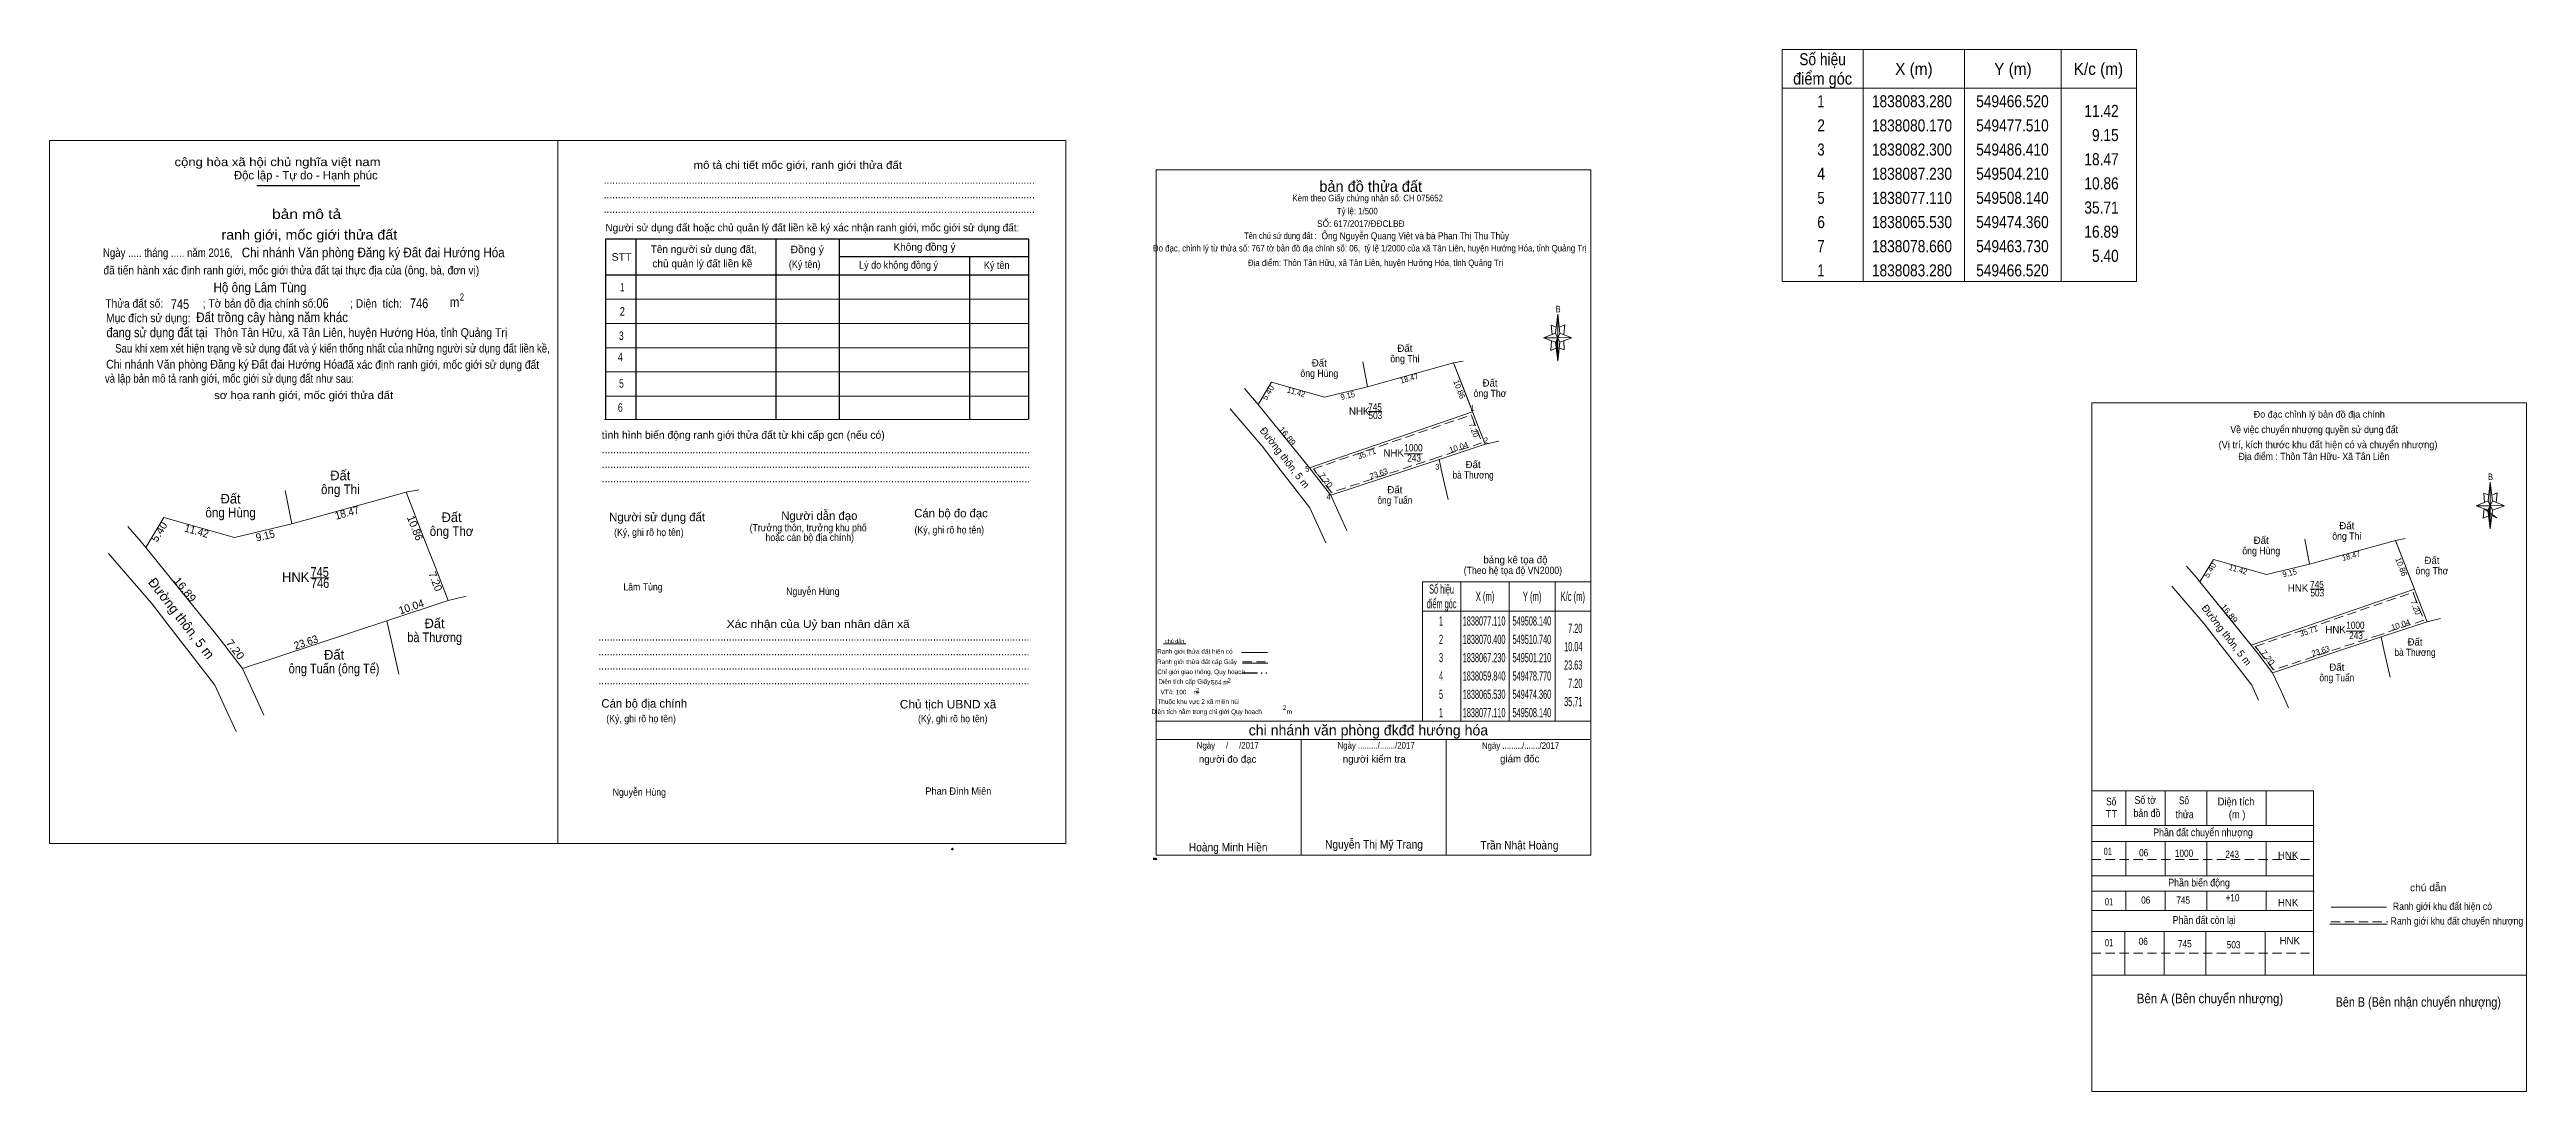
# Model space of a CAD drawing. Header units: metres. Extents: x 549214 to 549726, y 1837936 to 1838152.
import ezdxf
from ezdxf.enums import TextEntityAlignment as Align

# ---------------------------------------------------------------- set-up
doc = ezdxf.new("R2010")
doc.units = ezdxf.units.M
doc.header["$LTSCALE"] = 0.64
doc.header["$PDMODE"] = 32
doc.header["$PDSIZE"] = 0.32
doc.linetypes.add('DASH_DOUBLE_DOT', pattern=[9.2, 5, -1.2, 0.3, -1.2, 0.3, -1.2])
doc.linetypes.add('MEDIUM_DASHED', pattern=[4.5, 3, -1.5])
for name, color, linetype, lineweight in [('1', 7, 'MEDIUM_DASHED', 13), ('10', 7, 'Continuous', 13), ('12', 7, 'Continuous', 13), ('17', 7, 'Continuous', 13), ('18', 7, 'Continuous', 13), ('28', 7, 'Continuous', 13), ('63', 7, 'Continuous', 13), ('7', 7, 'Continuous', 13)]:
    doc.layers.add(name, color=color, linetype=linetype, lineweight=lineweight)
for name, color, linetype in [('15', 7, 'Continuous'), ('25', 7, 'Continuous'), ('6', 7, 'Continuous')]:
    doc.layers.add(name, color=color, linetype=linetype)

msp = doc.modelspace()

# ---------------------------------------------------------------- texts
at = {"layer": '15'}
for height, p in [(1.5, (549494.13, 1838089.52)), (1.5, (549476.41, 1838086.49)), (1.5, (549511.76, 1838082.34)), (1.5, (549508.25, 1838065.46)), (1.996, (549251.035, 1838058.14)), (1.996, (549273.745, 1838062.95)), (1.5, (549492.06, 1838060.23)), (1.996, (549296.785, 1838054.29)), (1.5, (549671.4, 1838049.77)), (1.5, (549689.12, 1838052.8)), (1.5, (549706.75, 1838045.62)), (1.996, (549293.265, 1838032.33)), (1.5, (549703.24, 1838028.74)), (1.996, (549272.465, 1838025.84)), (1.5, (549687.05, 1838023.51))]:
    msp.add_text('Đất', height=height, dxfattribs=at).set_placement(p, align=Align.CENTER)
for s, height, width, p in [('ông Hùng', 1.5, 0.9, (549476.415, 1838084.33)), ('ông Thi', 1.5, 0.9, (549494.13, 1838087.36)), ('ông Thơ', 1.5, 0.9, (549511.755, 1838080.18)), ('ông Thi', 1.996, 0.9, (549273.76, 1838060.08)), ('bà Thương', 1.5, 0.85, (549508.255, 1838063.3)), ('ông Hùng', 1.996, 0.9, (549251.045, 1838055.27)), ('ông Tuấn', 1.5, 0.85, (549492.06, 1838058.07)), ('ông Thơ', 1.996, 0.9, (549296.79, 1838051.41)), ('ông Thi', 1.5, 0.9, (549689.12, 1838050.64)), ('ông Hùng', 1.5, 0.9, (549671.405, 1838047.61)), ('ông Thơ', 1.5, 0.9, (549706.745, 1838043.46)), ('bà Thương', 1.996, 0.85, (549293.285, 1838029.45)), ('ông Tuấn (ông Tể)', 1.996, 0.85, (549272.455, 1838022.98)), ('bà Thương', 1.5, 0.85, (549703.245, 1838026.58)), ('ông Tuấn', 1.5, 0.85, (549687.05, 1838021.35))]:
    msp.add_text(s, height=height, dxfattribs=dict(at, width=width)).set_placement(p, align=Align.CENTER)
at = {"layer": '17'}
for s, height, p in [('Đo đạc chỉnh lý bản đồ địa chính', 1.4, (549683.42, 1838075.9)), ('Đo đạc chỉnh lý bản đồ địa chính', 1.4, (549683.42, 1838075.9)), ('HNK', 1.5, (549676.97, 1837984.59)), ('HNK', 1.5, (549676.97, 1837974.78)), ('HNK', 1.5, (549677.31, 1837966.91))]:
    msp.add_text(s, height=height, dxfattribs=at).set_placement(p, align=Align.CENTER)
for s, width, p in [('(Vị trí, kích thước khu đất hiện có và chuyển nhượng)', 0.95, (549662.58, 1838069.58)), ('(Vị trí, kích thước khu đất hiện có và chuyển nhượng)', 0.95, (549662.58, 1838069.58)), ('Lâm Tùng', 0.9, (549332.34, 1838040.14)), ('Nguyễn Hùng', 0.9, (549366.05, 1838039.21)), ('Nguyễn Hùng', 0.9, (549330.13, 1837997.65)), ('Phan Đình Miên', 0.95, (549394.86, 1837997.87))]:
    msp.add_text(s, height=1.5, dxfattribs=dict(at, width=width)).set_placement(p)
for s, height, width, p in [('Về việc chuyển nhượng quyền sử dụng đất', 1.5, 0.9, (549682.365, 1838072.7)), ('Về việc chuyển nhượng quyền sử dụng đất', 1.5, 0.9, (549682.365, 1838072.7)), ('TT', 1.6, 0.95, (549640.38, 1837993.1)), ('TT', 1.6, 0.95, (549640.38, 1837993.1)), ('Số', 1.6, 0.8, (549640.35, 1837995.66)), ('Số', 1.6, 0.8, (549640.35, 1837995.66)), ('bản đồ', 1.6, 0.85, (549647.74, 1837993.26)), ('bản đồ', 1.6, 0.85, (549647.74, 1837993.26)), ('Số tờ', 1.6, 0.85, (549647.38, 1837995.96)), ('Số tờ', 1.6, 0.85, (549647.38, 1837995.96)), ('thửa', 1.6, 0.85, (549655.545, 1837993)), ('thửa', 1.6, 0.85, (549655.545, 1837993)), ('(m )', 1.6, 0.9, (549666.405, 1837993)), ('(m )', 1.6, 0.9, (549666.405, 1837993)), ('Phần đất chuyển nhượng', 1.6, 0.85, (549659.355, 1837989.28)), ('Phần đất chuyển nhượng', 1.6, 0.85, (549659.355, 1837989.28)), ('01', 1.5, 0.75, (549639.635, 1837985.38)), ('01', 1.5, 0.75, (549639.635, 1837985.38)), ('06', 1.5, 0.85, (549647.065, 1837985.12)), ('1000', 1.5, 0.85, (549655.425, 1837985)), ('243', 1.5, 0.85, (549665.385, 1837984.8)), ('Phần biến động', 1.6, 0.85, (549658.535, 1837978.87)), ('Phần biến động', 1.6, 0.85, (549658.535, 1837978.87)), ('chú dẫn', 1.5, 1.05, (549705.96, 1837977.9)), ('chú dẫn', 1.5, 1.05, (549705.96, 1837977.9)), ('01', 1.5, 0.75, (549639.895, 1837974.95)), ('06', 1.5, 0.85, (549647.495, 1837975.31)), ('Phần đất còn lại', 1.6, 0.85, (549659.6, 1837971.13)), ('Phần đất còn lại', 1.6, 0.85, (549659.6, 1837971.13)), ('745', 1.5, 0.85, (549655.255, 1837975.3)), ('+10', 1.5, 0.85, (549665.465, 1837975.79)), ('Ranh giới khu đất hiện có ', 1.5, 0.9, (549709.165, 1837974.02)), ('Ranh giới khu đất hiện có ', 1.5, 0.9, (549709.165, 1837974.02)), ('01', 1.5, 0.75, (549639.895, 1837966.5)), ('01', 1.5, 0.75, (549639.895, 1837966.5)), ('06', 1.5, 0.85, (549646.985, 1837966.76)), ('745', 1.5, 0.85, (549655.595, 1837966.28)), ('Ranh giới khu đất chuyển nhượng', 1.5, 0.9, (549711.91, 1837971)), ('Ranh giới khu đất chuyển nhượng', 1.5, 0.9, (549711.91, 1837971)), ('503', 1.5, 0.85, (549665.695, 1837966.06)), ('Bên A (Bên chuyển nhượng)', 1.97, 0.9, (549660.795, 1837954.71)), ('Bên A (Bên chuyển nhượng)', 1.97, 0.9, (549660.795, 1837954.71)), ('Bên B (Bên nhận chuyển nhượng)', 1.97, 0.85, (549703.91, 1837953.98)), ('Bên B (Bên nhận chuyển nhượng)', 1.97, 0.85, (549703.91, 1837953.98))]:
    msp.add_text(s, height=height, dxfattribs=dict(at, width=width)).set_placement(p, align=Align.CENTER)
at = {"layer": '18'}
for s, height, p in [('NHK', 1.5, (549484.68, 1838076.51)), ('NHK', 1.5, (549491.8, 1838067.85)), ('HNK', 2, (549264.525, 1838041.9)), ('HNK', 1.5, (549679.02, 1838039.88)), ('HNK', 1.5, (549686.79, 1838031.3))]:
    msp.add_text(s, height=height, dxfattribs=at).set_placement(p, align=Align.CENTER)
at = {"layer": '18', "width": 0.85}
for s, height, p in [('745', 1.5, (549487.945, 1838077.34)), ('503', 1.5, (549488.015, 1838075.62)), ('1000', 1.5, (549495.905, 1838068.92)), ('243', 1.5, (549496.035, 1838066.79)), ('745', 1.996, (549269.485, 1838042.97)), ('746', 2, (549269.57, 1838040.67)), ('745', 1.5, (549682.935, 1838040.62)), ('503', 1.5, (549683.005, 1838038.9)), ('1000', 1.5, (549690.895, 1838032.2)), ('243', 1.5, (549691.025, 1838030.07))]:
    msp.add_text(s, height=height, dxfattribs=at).set_placement(p, align=Align.CENTER)
at = {"layer": '25', "width": 0.9}
for s, height, p in [('Chi nhánh Văn phòng Đăng ký Đất đai Hướng Hóa', 2, (549253.35, 1838109.09)), ('Đất trồng cây hàng năm khác', 2, (549243.91, 1838095.68)), ('Chi nhánh Văn phòng Đăng ký Đất đai Hướng Hóa', 1.8, (549225.28, 1838086.06))]:
    msp.add_text(s, height=height, dxfattribs=at).set_placement(p)
at = {"layer": '28'}
for s, height, width, p in [('Kèm theo Giấy chứng nhận số: CH 075652', 1.35, 0.9, (549486.435, 1838120.68)), ('SỐ: 617/2017/ĐĐCLBĐ', 1.35, 0.95, (549485.01, 1838115.38)), ('Tỷ lệ: 1/500', 1.35, 0.9, (549484.28, 1838117.98)), ('Đo đạc, chỉnh lý từ thửa số: 767 tờ bản đồ địa chính số: 06,  tỷ lệ 1/2000 của xã Tân Liên, huyện Hướng Hóa, tỉnh Quảng Trị', 1.35, 0.9, (549486.85, 1838110.3)), ('Tên chủ sử dụng đất :', 1.35, 0.85, (549468.365, 1838112.88)), ('Địa điểm: Thôn Tân Hữu, xã Tân Liên, huyện Hướng Hóa, tỉnh Quảng Trị', 1.35, 0.9, (549488.05, 1838107.28)), ('B', 1.378, 0.75, (549525.86, 1838097.68)), ('(Theo hệ tọa độ VN2000)', 1.5, 0.9, (549516.49, 1838043.55)), ('chú dẫn', 0.8, 1.05, (549446.46, 1838029.28)), ('Ranh giới thửa đất cấp Giấy', 0.96, 0.9, (549451.09, 1838024.9)), ('Ranh giới thửa đất hiện có ', 0.96, 0.9, (549450.835, 1838027.04)), ('Diện tích cấp Giấy: ', 0.96, 0.9, (549448.845, 1838020.82)), ('Chỉ giới giao thông, Quy hoạch', 0.96, 0.9, (549451.94, 1838022.82)), (' VT4: 100    m ', 0.96, 0.9, (549447.51, 1838018.62)), ('2', 0.96, 0.8, (549451.26, 1838019)), ('564 m ', 0.96, 0.85, (549456, 1838020.64)), ('2', 0.96, 0.8, (549457.72, 1838021)), ('Diện tích nằm trong chỉ giới Quy hoạch              m', 0.96, 0.9, (549456.225, 1838014.56)), ('Thuộc khu vực 2 xã miền núi', 0.96, 0.9, (549451.375, 1838016.67)), ('2', 0.96, 0.8, (549469.22, 1838015.4)), ('Ngày     /     /2017', 1.35, 0.9, (549457.46, 1838007.4)), ('Ngày ........./......./2017', 1.35, 0.9, (549488.175, 1838007.4)), ('Ngày ........./......./2017', 1.35, 0.9, (549518.075, 1838007.36)), ('Nguyễn Thị Mỹ Trang', 1.75, 0.9, (549487.74, 1837986.72)), ('Trần Nhật Hoàng', 1.75, 0.9, (549517.845, 1837986.54)), ('Hoàng Minh Hiền', 1.75, 0.9, (549457.55, 1837986.12))]:
    msp.add_text(s, height=height, dxfattribs=dict(at, width=width)).set_placement(p, align=Align.CENTER)
for s, height, p in [('bản đồ thửa đất', 2.25, (549487.055, 1838122.64)), ('bảng kê tọa độ', 1.5, (549517.02, 1838045.75)), ('chi nhánh văn phòng đkđđ hướng hóa', 2.187, (549486.585, 1838010.14)), ('người đo đạc', 1.5, (549457.435, 1838004.48)), ('người kiểm tra', 1.5, (549487.785, 1838004.5)), (' giám đốc', 1.5, (549517.63, 1838004.56))]:
    msp.add_text(s, height=height, dxfattribs=at).set_placement(p, align=Align.CENTER)
at = {"layer": '28', "width": 0.9}
msp.add_text('Ông Nguyễn Quang Việt và bà Phan Thị Thu Thủy', height=1.44, dxfattribs=at).set_placement((549476.87, 1838112.82))
at = {"layer": '6', "width": 0.9}
msp.add_text('Hộ ông Lâm Tùng', height=2, dxfattribs=at).set_placement((549247.5, 1838101.87))
at = {"layer": '63'}
for s, height, width, p in [('điểm góc', 2.5, 0.9, (549580.6, 1838144.84)), ('Số hiệu', 2.5, 0.85, (549580.6, 1838148.84)), ('X (m)', 2.5, 0.95, (549599.5, 1838146.84)), ('Y (m)', 2.5, 0.95, (549619.995, 1838146.84)), ('K/c (m)', 2.5, 0.95, (549637.7, 1838146.84)), (' 1', 2.5, 0.75, (549579.895, 1838140.14)), ('1838083.280', 2.5, 0.85, (549599.1, 1838140.14)), ('549466.520', 2.5, 0.85, (549619.905, 1838140.14)), (' 2', 2.5, 0.85, (549579.9, 1838135.14)), ('1838080.170', 2.5, 0.85, (549599.1, 1838135.14)), ('549477.510', 2.5, 0.85, (549619.905, 1838135.14)), (' 3', 2.5, 0.8, (549579.9, 1838130.14)), ('1838082.300', 2.5, 0.85, (549599.1, 1838130.14)), ('549486.410', 2.5, 0.85, (549619.905, 1838130.14)), (' 4', 2.5, 0.85, (549579.895, 1838125.14)), ('1838087.230', 2.5, 0.85, (549599.1, 1838125.14)), ('549504.210', 2.5, 0.85, (549619.905, 1838125.14)), (' 5', 2.5, 0.8, (549579.9, 1838120.14)), ('1838077.110', 2.5, 0.85, (549599.1, 1838120.14)), ('549508.140', 2.5, 0.85, (549619.905, 1838120.14)), (' 6', 2.5, 0.85, (549579.9, 1838115.14)), ('1838065.530', 2.5, 0.85, (549599.1, 1838115.14)), ('549474.360', 2.5, 0.85, (549619.905, 1838115.14)), (' 7', 2.5, 0.8, (549579.9, 1838110.14)), ('1838078.660', 2.5, 0.85, (549599.1, 1838110.14)), ('549463.730', 2.5, 0.85, (549619.905, 1838110.14)), (' 1', 2.5, 0.75, (549579.895, 1838105.14)), ('1838083.280', 2.5, 0.85, (549599.1, 1838105.14)), ('549466.520', 2.5, 0.85, (549619.905, 1838105.14)), ('Địa điểm : Thôn Tân Hữu- Xã Tân Liên', 1.5, 0.9, (549682.325, 1838067.13)), ('B', 1.378, 0.75, (549718.88, 1838062.97)), ('B', 1.378, 0.75, (549718.88, 1838062.97)), ('Số hiệu', 1.896, 0.55, (549501.73, 1838039.48)), ('X (m)', 1.896, 0.6, (549510.725, 1838037.96)), ('Y (m)', 1.896, 0.6, (549520.47, 1838037.96)), ('K/c (m)', 1.896, 0.6, (549528.89, 1838037.96)), ('điểm góc', 1.896, 0.55, (549501.735, 1838036.44)), (' 1', 1.896, 0.45, (549501.4, 1838032.88)), ('1838077.110', 1.896, 0.55, (549510.53, 1838032.88)), ('549508.140', 1.896, 0.55, (549520.42, 1838032.88)), (' 2', 1.896, 0.5, (549501.405, 1838029.08)), ('1838070.400', 1.896, 0.55, (549510.53, 1838029.08)), ('549510.740', 1.896, 0.55, (549520.42, 1838029.08)), (' 3', 1.896, 0.5, (549501.405, 1838025.29)), ('1838067.230', 1.896, 0.55, (549510.53, 1838025.29)), ('549501.210', 1.896, 0.55, (549520.42, 1838025.29)), (' 4', 1.896, 0.5, (549501.405, 1838021.5)), (' 5', 1.896, 0.5, (549501.405, 1838017.71)), ('1838059.840', 1.896, 0.55, (549510.53, 1838021.5)), ('1838065.530', 1.896, 0.55, (549510.53, 1838017.71)), ('549478.770', 1.896, 0.55, (549520.42, 1838021.5)), ('549474.360', 1.896, 0.55, (549520.42, 1838017.71)), (' 1', 1.896, 0.45, (549501.4, 1838013.91)), ('1838077.110', 1.896, 0.55, (549510.53, 1838013.91)), ('549508.140', 1.896, 0.55, (549520.42, 1838013.91)), ('Số', 1.6, 0.8, (549655.41, 1837995.9)), ('Số', 1.6, 0.8, (549655.41, 1837995.9)), ('Diện tích', 1.6, 0.9, (549666.19, 1837995.66)), ('Diện tích', 1.6, 0.9, (549666.19, 1837995.66))]:
    msp.add_text(s, height=height, dxfattribs=dict(at, width=width)).set_placement(p, align=Align.CENTER)
for s, height, width, p in [('11.42', 2.5, 0.85, (549641.9, 1838138.14)), ('9.15', 2.5, 0.85, (549641.9, 1838133.14)), ('18.47', 2.5, 0.85, (549641.9, 1838128.14)), ('10.86', 2.5, 0.85, (549641.9, 1838123.14)), ('35.71', 2.5, 0.85, (549641.9, 1838118.14)), ('16.89', 2.5, 0.85, (549641.9, 1838113.14)), ('5.40', 2.5, 0.85, (549641.9, 1838108.14)), (' 1', 1.2, 0.75, (549508.55, 1838077.28)), (' 2', 1.2, 0.85, (549511.34, 1838070.6)), (' 5', 1.2, 0.8, (549474.35, 1838064.72)), (' 3', 1.2, 0.8, (549501.27, 1838065.14)), (' 4', 1.2, 0.85, (549478.77, 1838058.96)), ('10.04', 1.896, 0.55, (549530.89, 1838027.57)), ('7.20', 1.896, 0.55, (549530.88, 1838031.36)), ('23.63', 1.896, 0.55, (549530.88, 1838023.77)), ('7.20', 1.896, 0.55, (549530.88, 1838019.98)), ('35.71', 1.896, 0.5, (549530.89, 1838016.19))]:
    msp.add_text(s, height=height, dxfattribs=dict(at, width=width)).set_placement(p, align=Align.RIGHT)
for s, height, rotation, width, p in [('5.40', 1.2, 58.872, 1.05, (549466.3076, 1838080.7598)), ('11.42', 1.2, 344.199, 0.95, (549471.4666, 1838080.6303)), ('9.15', 1.2, 13.459, 0.95, (549482.4353, 1838079.9011)), ('18.47', 1.2, 15.481, 0.95, (549495.1748, 1838083.4554)), ('16.89', 1.2, 308.994, 1.1, (549469.3485, 1838071.7325)), ('35.71', 1.2, 18.922, 0.95, (549486.4154, 1838067.8921)), ('23.63', 1.2, 18.228, 0.95, (549488.8873, 1838063.7585)), ('7.20', 1.2, 307.777, 1.1, (549477.3041, 1838062.6026)), ('18.47', 1.597, 15.481, 0.95, (549275.3468, 1838055.4422)), ('5.40', 1.597, 58.872, 1.05, (549236.9319, 1838051.8572)), ('11.42', 1.597, 344.199, 0.95, (549243.7975, 1838051.6874)), ('9.15', 1.597, 13.459, 0.95, (549258.4041, 1838050.7157)), ('5.40', 1.2, 58.872, 1.05, (549661.2976, 1838044.0398)), ('11.42', 1.2, 344.199, 0.95, (549666.4566, 1838043.9103)), ('18.47', 1.2, 15.481, 0.95, (549690.1648, 1838046.7354)), ('16.89', 1.597, 308.994, 1.1, (549240.9841, 1838039.8375)), ('9.15', 1.2, 13.459, 0.95, (549677.4253, 1838043.1811)), ('16.89', 1.2, 308.994, 1.1, (549664.3385, 1838035.0125)), ('7.20', 1.597, 307.777, 1.1, (549251.3848, 1838027.4542)), ('23.63', 1.597, 18.228, 0.95, (549266.8902, 1838028.657)), ('35.71', 1.2, 18.922, 0.95, (549681.4054, 1838031.1721)), ('7.20', 1.2, 307.777, 1.1, (549672.2941, 1838025.8826)), ('23.63', 1.2, 18.228, 0.95, (549683.8773, 1838027.0385))]:
    msp.add_text(s, height=height, rotation=rotation, dxfattribs=dict(at, width=width)).set_placement(p, align=Align.CENTER)
for s, height, rotation, p in [('10.86', 1.2, 291.223, (549504.8556, 1838081.5472)), ('Đường thôn, 5 m', 1.5, 307.754, (549468.6546, 1838067.1792)), ('10.04', 1.2, 18.399, (549505.4556, 1838069.2039)), ('7.20', 1.2, 291.18, (549507.8328, 1838073.1518)), ('10.86', 1.597, 291.223, (549288.4818, 1838052.7791)), ('10.86', 1.2, 291.223, (549699.8456, 1838044.8272)), ('Đường thôn, 5 m', 1.997, 307.754, (549240.0606, 1838033.7662)), ('7.20', 1.597, 291.18, (549292.702, 1838041.7335)), ('10.04', 1.597, 18.399, (549288.6979, 1838036.0076)), ('Đường thôn, 5 m', 1.5, 307.754, (549663.6446, 1838030.4592)), ('7.20', 1.2, 291.18, (549702.8228, 1838036.4318)), ('10.04', 1.2, 18.399, (549700.4456, 1838032.4839))]:
    msp.add_text(s, height=height, rotation=rotation, dxfattribs=at).set_placement(p, align=Align.CENTER)
at = {"layer": '7'}
for s, height, width, p in [('cộng hòa xã hội chủ nghĩa việt nam', 1.756, 1.15, (549239.44, 1838127.96)), ('........................................................................................................................................................', 1.756, 0.9, (549328.28, 1838124.3)), ('........................................................................................................................................................', 1.756, 0.9, (549328.28, 1838121.29)), ('........................................................................................................................................................', 1.756, 0.9, (549328.28, 1838118.28)), ('Đồng ý', 1.555, 1.05, (549366.94, 1838109.94)), ('Ngày ..... tháng ..... năm 2016, ', 1.755, 0.85, (549224.61, 1838109.18)), (' đã tiến hành xác định ranh giới, mốc giới thửa đất tại thực địa của (ông, bà, đơn vị)', 1.755, 0.9, (549224.13, 1838105.54)), ('STT', 1.555, 1.05, (549329.92, 1838108.39)), ('(Ký tên)', 1.555, 0.9, (549366.6, 1838106.89)), ('Lý do không đồng ý', 1.555, 0.9, (549381.14, 1838106.74)), ('Ký tên', 1.555, 0.9, (549406.98, 1838106.68)), ('2', 1.458, 0.8, (549298.49, 1838100.15)), ('Thửa đất số:              ; Tờ bản đồ địa chính số:            ; Diện  tích:', 1.755, 0.9, (549225.1, 1838098.66)), ('Mục đích sử dụng:', 1.755, 0.9, (549225.27, 1838095.66)), ('745', 2, 0.85, (549238.67, 1838098.41)), ('06', 2, 0.85, (549268.81, 1838098.61)), ('746', 2, 0.85, (549288.17, 1838098.57)), ('m', 2, 0.9, (549296.4, 1838098.83)), ('đang sử dụng đất tại', 2, 0.85, (549225.35, 1838092.54)), ('Sau khi xem xét hiện trạng về sử dụng đất và ý kiến thống nhất của những người sử dụng đất liền kề,', 1.756, 0.85, (549227.13, 1838089.38)), ('Thôn Tân Hữu, xã Tân Liên, huyện Hướng Hóa, tỉnh Quảng Trị', 1.8, 0.9, (549247.63, 1838092.62)), ('đã xác định ranh giới, mốc giới sử dụng đất', 1.75, 0.9, (549274.19, 1838086.01)), (' và lập bản mô tả ranh giới, mốc giới sử dụng đất như sau:', 1.756, 0.85, (549224.47, 1838083.13)), ('.......................................................................................................................................................', 1.756, 0.9, (549327.88, 1838068.52)), ('.......................................................................................................................................................', 1.756, 0.9, (549327.88, 1838065.51)), ('.......................................................................................................................................................', 1.756, 0.9, (549327.88, 1838062.5)), ('(Ký, ghi rõ họ tên)', 1.505, 0.9, (549330.43, 1838051.44)), ('(Ký, ghi rõ họ tên)', 1.505, 0.9, (549392.62, 1838051.94)), ('........................................................................................................................................................', 1.756, 0.9, (549327.16, 1838029.75)), ('........................................................................................................................................................', 1.756, 0.9, (549327.16, 1838026.74)), ('........................................................................................................................................................', 1.756, 0.9, (549327.16, 1838023.74)), ('........................................................................................................................................................', 1.756, 0.9, (549327.16, 1838020.73)), ('(Ký, ghi rõ họ tên)', 1.505, 0.9, (549328.82, 1838012.87)), ('Chủ tịch UBND xã', 1.756, 1.05, (549389.57, 1838015.72)), ('(Ký, ghi rõ họ tên)', 1.505, 0.9, (549393.34, 1838012.87))]:
    msp.add_text(s, height=height, dxfattribs=dict(at, width=width)).set_placement(p)
for s, height, p in [('Độc lập - Tự do - Hạnh phúc', 1.756, (549251.73, 1838125.21)), ('Người sử dụng đất hoặc chủ quản lý đất liền kề ký xác nhận ranh giới, mốc giới sử dụng đất:', 1.555, (549328.62, 1838114.46)), ('Tên người sử dụng đất,', 1.555, (549338, 1838109.99)), ('Không đồng ý', 1.555, (549388.26, 1838110.45)), ('chủ quản lý đất liền kề', 1.555, (549338.36, 1838107.03)), ('tình hình biến động ranh giới thửa đất từ khi cấp gcn (nếu có)', 1.605, (549327.88, 1838071.53)), ('Người sử dụng đất', 1.756, (549329.42, 1838054.46)), ('Người dẫn đạo', 1.755, (549365.03, 1838054.74)), ('Cán bộ đo đạc', 1.752, (549392.56, 1838055.26)), ('Cán bộ địa chính', 1.756, (549327.8, 1838015.88))]:
    msp.add_text(s, height=height, dxfattribs=at).set_placement(p)
for s, height, width, p in [('mô tả chi tiết mốc giới, ranh giới thửa đất', 1.605, 1.1, (549368.45, 1838127.4)), ('bản mô tả', 2.007, 1.2, (549266.78, 1838117.03)), ('ranh giới, mốc giới thửa đất', 2.007, 1.1, (549267.34, 1838112.76)), ('1', 1.756, 0.7, (549332.125, 1838102.04)), ('2', 1.756, 0.8, (549332.135, 1838097.03)), ('3', 1.756, 0.75, (549331.935, 1838091.99)), ('4', 1.756, 0.8, (549331.74, 1838087.61)), ('sơ họa ranh giới, mốc giới thửa đất', 1.605, 1.1, (549266.165, 1838079.75)), ('5', 1.756, 0.75, (549331.945, 1838082.1)), ('6', 1.756, 0.8, (549331.715, 1838077.13)), ('(Trưởng thôn, trưởng khu phố', 1.505, 0.9, (549370.6, 1838052.38)), ('hoặc cán bộ địa chính)', 1.505, 0.9, (549370.935, 1838050.37)), ('Xác nhận của Uỷ ban nhân dân xã', 1.606, 1.15, (549372.68, 1838032.39))]:
    msp.add_text(s, height=height, dxfattribs=dict(at, width=width)).set_placement(p, align=Align.CENTER)

# ---------------------------------------------------------------- hatches: boundary and pattern name
at = {"layer": '28'}
msp.add_hatch(color=256, dxfattribs=at).paths.add_polyline_path([(549525.81, 1838092.42), (549525.81, 1838087.62), (549525.31, 1838091.52)])
at = {"layer": '63'}
msp.add_hatch(color=256, dxfattribs=at).paths.add_polyline_path([(549718.83, 1838057.67), (549718.83, 1838052.87), (549718.33, 1838056.77)])
msp.add_hatch(color=256, dxfattribs=at).paths.add_polyline_path([(549718.83, 1838057.67), (549718.83, 1838052.87), (549718.33, 1838056.77)])

# ---------------------------------------------------------------- linework, layer by layer
at = {"layer": '1', "linetype": 'Continuous'}
for points in [[(549466.52, 1838083.28), (549477.51, 1838080.17), (549486.41, 1838082.3), (549504.21, 1838087.23), (549508.14, 1838077.11), (549474.36, 1838065.53), (549463.73, 1838078.66)], [(549661.51, 1838046.56), (549672.5, 1838043.45), (549681.4, 1838045.58), (549699.2, 1838050.51), (549703.13, 1838040.39), (549669.35, 1838028.81), (549658.72, 1838041.94)]]:
    msp.add_lwpolyline(points, close=True, dxfattribs=at)
at = {"layer": '1'}
for points in [[(549475.89, 1838064.38), (549475.18, 1838065.28), (549507.85, 1838076.48), (549508.03, 1838076)], [(549508.03, 1838076), (549510.08, 1838070.71), (549501.05, 1838067.7), (549478.95, 1838060.43), (549475.89, 1838064.38)], [(549670.88, 1838027.66), (549670.17, 1838028.56), (549702.84, 1838039.76), (549703.02, 1838039.28)], [(549703.02, 1838039.28), (549705.07, 1838033.99), (549696.04, 1838030.98), (549673.94, 1838023.71), (549670.88, 1838027.66)]]:
    msp.add_lwpolyline(points, dxfattribs=at)
at = {"layer": '10'}
for p, q in [((549485.42, 1838087.49), (549486.41, 1838082.3)), ((549504.21, 1838087.23), (549486.41, 1838082.3)), ((549504.21, 1838087.23), (549486.41, 1838082.3)), ((549504.21, 1838087.23), (549486.41, 1838082.3)), ((549262.37, 1838060.81), (549263.69, 1838053.9)), ((549287.37, 1838060.47), (549263.69, 1838053.9)), ((549287.37, 1838060.47), (549263.69, 1838053.9)), ((549287.37, 1838060.47), (549263.69, 1838053.9)), ((549680.41, 1838050.77), (549681.4, 1838045.58)), ((549699.2, 1838050.51), (549681.4, 1838045.58)), ((549699.2, 1838050.51), (549681.4, 1838045.58)), ((549699.2, 1838050.51), (549681.4, 1838045.58))]:
    msp.add_line(p, q, dxfattribs=at)
at = {"layer": '12'}
msp.add_line((549636.31, 1837936.45), (549726.31, 1837936.45), dxfattribs=at)
msp.add_line((549636.31, 1837936.45), (549726.31, 1837936.45), dxfattribs=at)
at = {"layer": '17'}
for p, q in [((549636.31, 1837936.45), (549636.31, 1838079)), ((549636.31, 1837936.45), (549636.31, 1838079)), ((549682.25, 1837998.66), (549636.39, 1837998.69)), ((549682.25, 1837998.66), (549636.39, 1837998.69)), ((549643.35, 1837998.66), (549643.35, 1837991.52)), ((549643.35, 1837998.66), (549643.35, 1837991.52)), ((549651.49, 1837998.66), (549651.49, 1837991.52)), ((549651.49, 1837998.66), (549651.49, 1837991.52)), ((549660.15, 1837998.66), (549660.15, 1837991.52)), ((549660.15, 1837998.66), (549660.15, 1837991.52)), ((549672.45, 1837998.66), (549672.45, 1837991.52)), ((549672.45, 1837998.66), (549672.45, 1837991.52)), ((549682.25, 1837998.66), (549682.25, 1837960.5)), ((549682.25, 1837998.66), (549682.25, 1837960.5)), ((549636.31, 1837991.52), (549682.25, 1837991.52)), ((549636.31, 1837991.52), (549682.25, 1837991.52)), ((549636.31, 1837988.18), (549682.25, 1837988.18)), ((549636.31, 1837988.18), (549682.25, 1837988.18)), ((549643.35, 1837988.18), (549643.35, 1837981.1)), ((549643.35, 1837988.18), (549643.35, 1837981.1)), ((549651.49, 1837988.18), (549651.49, 1837981.1)), ((549651.49, 1837988.18), (549651.49, 1837981.1)), ((549660.15, 1837988.18), (549660.15, 1837981.1)), ((549660.15, 1837988.18), (549660.15, 1837981.1)), ((549672.45, 1837988.18), (549672.45, 1837981.1)), ((549672.45, 1837988.18), (549672.45, 1837981.1)), ((549636.39, 1837981.1), (549682.19, 1837981.1)), ((549636.39, 1837981.1), (549682.19, 1837981.1)), ((549636.31, 1837977.92), (549682.35, 1837977.92)), ((549636.31, 1837977.92), (549682.35, 1837977.92)), ((549636.31, 1837973.93), (549682.03, 1837973.93)), ((549636.31, 1837973.93), (549682.03, 1837973.93)), ((549643.35, 1837977.92), (549643.35, 1837973.93)), ((549643.35, 1837977.92), (549643.35, 1837973.93)), ((549651.49, 1837977.92), (549651.49, 1837973.93)), ((549651.49, 1837977.92), (549651.49, 1837973.93)), ((549660.15, 1837977.92), (549660.15, 1837973.93)), ((549660.15, 1837977.92), (549660.15, 1837973.93)), ((549672.45, 1837977.92), (549672.45, 1837973.93)), ((549672.45, 1837977.92), (549672.45, 1837973.93)), ((549685.85, 1837974.6), (549697.35, 1837974.6)), ((549685.85, 1837974.6), (549697.35, 1837974.6)), ((549636.31, 1837969.55), (549682.25, 1837969.55)), ((549636.31, 1837969.55), (549682.25, 1837969.55)), ((549643.15, 1837969.55), (549643.15, 1837960.5)), ((549643.15, 1837969.55), (549643.15, 1837960.5)), ((549651.29, 1837969.55), (549651.29, 1837960.5)), ((549651.29, 1837969.55), (549651.29, 1837960.5)), ((549659.95, 1837969.55), (549659.95, 1837960.5)), ((549659.95, 1837969.55), (549659.95, 1837960.5)), ((549672.25, 1837969.55), (549672.25, 1837960.5)), ((549672.25, 1837969.55), (549672.25, 1837960.5)), ((549685.59, 1837971.06), (549697.49, 1837971.06)), ((549685.59, 1837971.06), (549697.49, 1837971.06)), ((549636.31, 1837960.5), (549726.31, 1837960.5)), ((549636.31, 1837960.5), (549726.31, 1837960.5))]:
    msp.add_line(p, q, dxfattribs=at)
at = {"layer": '17', "linetype": 'MEDIUM_DASHED'}
for p, q in [((549636.31, 1837984.46), (549682.31, 1837984.46)), ((549636.31, 1837984.46), (549682.31, 1837984.46)), ((549685.83, 1837971.56), (549697.63, 1837971.56)), ((549685.83, 1837971.56), (549697.63, 1837971.56)), ((549636.31, 1837965.07), (549682.25, 1837965.07)), ((549636.31, 1837965.07), (549682.25, 1837965.07))]:
    msp.add_line(p, q, dxfattribs=at)
at = {"layer": '17'}
msp.add_lwpolyline([(549636.31, 1838079), (549726.31, 1838079), (549726.31, 1837936.45)], dxfattribs=at)
msp.add_lwpolyline([(549636.31, 1838079), (549726.31, 1838079), (549726.31, 1837936.45)], dxfattribs=at)
at = {"layer": '18'}
for p, q in [((549504.21, 1838087.23), (549486.41, 1838082.3)), ((549504.21, 1838087.23), (549486.41, 1838082.3)), ((549504.21, 1838087.23), (549486.41, 1838082.3)), ((549504.21, 1838087.23), (549486.41, 1838082.3)), ((549504.21, 1838087.23), (549486.41, 1838082.3)), ((549504.21, 1838087.23), (549486.41, 1838082.3)), ((549506.21, 1838087.62), (549504.21, 1838087.23)), ((549463.73, 1838078.66), (549466.52, 1838083.28)), ((549457.93, 1838077.73), (549464.6, 1838069.97)), ((549486.52, 1838077.16), (549489.39, 1838077.16)), ((549508.14, 1838077.11), (549508.5, 1838076.18)), ((549508.5, 1838076.18), (549510.74, 1838070.4)), ((549501.21, 1838067.23), (549510.74, 1838070.4)), ((549510.74, 1838070.4), (549513.55, 1838071.07)), ((549474.36, 1838065.53), (549475.49, 1838064.07)), ((549478.77, 1838059.84), (549501.21, 1838067.23)), ((549494.01, 1838068.41), (549497.81, 1838068.41)), ((549501.21, 1838067.23), (549501.88, 1838064.3)), ((549287.37, 1838060.47), (549263.69, 1838053.9)), ((549287.37, 1838060.47), (549263.69, 1838053.9)), ((549287.37, 1838060.47), (549263.69, 1838053.9)), ((549287.37, 1838060.47), (549263.69, 1838053.9)), ((549287.37, 1838060.47), (549263.69, 1838053.9)), ((549287.37, 1838060.47), (549263.69, 1838053.9)), ((549290.04, 1838060.98), (549287.37, 1838060.47)), ((549470.41, 1838062.47), (549474.46, 1838057.25)), ((549475.49, 1838064.07), (549478.77, 1838059.84)), ((549501.88, 1838064.3), (549503.09, 1838058.94)), ((549233.5, 1838049.06), (549237.21, 1838055.21)), ((549474.46, 1838057.25), (549475.86, 1838054.17)), ((549478.77, 1838059.84), (549480.53, 1838055.99)), ((549480.53, 1838055.99), (549482.09, 1838052.56)), ((549475.86, 1838054.17), (549477.76, 1838050.01)), ((549699.2, 1838050.51), (549681.4, 1838045.58)), ((549699.2, 1838050.51), (549681.4, 1838045.58)), ((549699.2, 1838050.51), (549681.4, 1838045.58)), ((549699.2, 1838050.51), (549681.4, 1838045.58)), ((549699.2, 1838050.51), (549681.4, 1838045.58)), ((549699.2, 1838050.51), (549681.4, 1838045.58)), ((549701.2, 1838050.9), (549699.2, 1838050.51)), ((549225.77, 1838047.82), (549234.65, 1838037.49)), ((549292.61, 1838046.99), (549293.08, 1838045.76)), ((549293.08, 1838045.76), (549296.06, 1838038.06)), ((549658.72, 1838041.94), (549661.51, 1838046.56)), ((549267.59, 1838042.73), (549271.4, 1838042.73)), ((549652.92, 1838041.01), (549659.59, 1838033.25)), ((549669.35, 1838028.81), (549703.13, 1838040.39)), ((549681.51, 1838040.44), (549684.38, 1838040.44)), ((549703.13, 1838040.39), (549703.49, 1838039.46)), ((549283.39, 1838033.85), (549296.06, 1838038.06)), ((549296.06, 1838038.06), (549299.8, 1838038.96)), ((549703.49, 1838039.46), (549705.73, 1838033.68)), ((549247.64, 1838031.58), (549249.14, 1838029.65)), ((549249.14, 1838029.65), (549253.52, 1838024.01)), ((549253.52, 1838024.01), (549283.39, 1838033.85)), ((549283.39, 1838033.85), (549284.27, 1838029.94)), ((549284.27, 1838029.94), (549285.88, 1838022.81)), ((549673.76, 1838023.12), (549696.2, 1838030.51)), ((549689, 1838031.69), (549692.8, 1838031.69)), ((549696.2, 1838030.51), (549705.73, 1838033.68)), ((549696.2, 1838030.51), (549696.87, 1838027.58)), ((549705.73, 1838033.68), (549708.54, 1838034.35)), ((549242.39, 1838027.51), (549247.77, 1838020.57)), ((549665.4, 1838025.75), (549669.45, 1838020.53)), ((549669.35, 1838028.81), (549670.48, 1838027.35)), ((549670.48, 1838027.35), (549673.76, 1838023.12)), ((549696.87, 1838027.58), (549698.08, 1838022.22)), ((549247.77, 1838020.57), (549249.64, 1838016.47)), ((549253.52, 1838024.01), (549255.86, 1838018.89)), ((549669.45, 1838020.53), (549670.85, 1838017.45)), ((549673.76, 1838023.12), (549675.52, 1838019.27)), ((549675.52, 1838019.27), (549677.08, 1838015.84)), ((549249.64, 1838016.47), (549252.17, 1838010.92)), ((549255.86, 1838018.89), (549257.93, 1838014.32))]:
    msp.add_line(p, q, dxfattribs=at)
for points in [[(549504.21, 1838087.23), (549506.99, 1838080.07), (549508.14, 1838077.11)], [(549460.93, 1838081.91), (549462.99, 1838079.52), (549463.73, 1838078.66)], [(549466.52, 1838083.28), (549477.51, 1838080.17), (549486.41, 1838082.3)], [(549466.52, 1838083.28), (549477.51, 1838080.17), (549486.41, 1838082.3)], [(549466.52, 1838083.28), (549477.51, 1838080.17), (549486.41, 1838082.3)], [(549466.52, 1838083.28), (549477.51, 1838080.17), (549486.41, 1838082.3)], [(549464.6, 1838069.97), (549468.41, 1838065.05), (549470.41, 1838062.47)], [(549287.37, 1838060.47), (549291.07, 1838050.94), (549292.61, 1838046.99)], [(549237.21, 1838055.21), (549251.83, 1838051.07), (549263.69, 1838053.9)], [(549237.21, 1838055.21), (549251.83, 1838051.07), (549263.69, 1838053.9)], [(549237.21, 1838055.21), (549251.83, 1838051.07), (549263.69, 1838053.9)], [(549237.21, 1838055.21), (549251.83, 1838051.07), (549263.69, 1838053.9)], [(549229.77, 1838053.38), (549232.5, 1838050.2), (549233.5, 1838049.06)], [(549699.2, 1838050.51), (549701.98, 1838043.35), (549703.13, 1838040.39)], [(549233.5, 1838049.06), (549245.8, 1838033.86), (549247.64, 1838031.58)], [(549655.92, 1838045.19), (549657.98, 1838042.8), (549658.72, 1838041.94)], [(549661.51, 1838046.56), (549672.5, 1838043.45), (549681.4, 1838045.58)], [(549661.51, 1838046.56), (549672.5, 1838043.45), (549681.4, 1838045.58)], [(549661.51, 1838046.56), (549672.5, 1838043.45), (549681.4, 1838045.58)], [(549661.51, 1838046.56), (549672.5, 1838043.45), (549681.4, 1838045.58)], [(549658.72, 1838041.94), (549667.97, 1838030.52), (549669.35, 1838028.81)], [(549234.65, 1838037.49), (549239.73, 1838030.94), (549242.39, 1838027.51)], [(549659.59, 1838033.25), (549663.4, 1838028.33), (549665.4, 1838025.75)]]:
    msp.add_lwpolyline(points, dxfattribs=at)
at = {"layer": '28'}
for p, q in [((549525.31, 1838093.42), (549525.81, 1838097.32)), ((549525.31, 1838091.52), (549522.81, 1838092.42)), ((549526.21, 1838091.52), (549525.81, 1838087.62)), ((549526.21, 1838093.42), (549528.71, 1838092.42)), ((549527.01, 1838091.82), (549527.11, 1838089.92)), ((549527.11, 1838089.92), (549526.11, 1838090.32)), ((549444.17, 1838029.08), (549448.77, 1838029.08)), ((549460.31, 1838027.32), (549465.69, 1838027.32)), ((549460.51, 1838025.08), (549465.77, 1838025.08)), ((549442.65, 1838013.08), (549532.65, 1838013.08)), ((549442.65, 1838009.28), (549532.45, 1838009.28)), ((549442.65, 1838009.28), (549532.45, 1838009.28)), ((549442.65, 1838009.28), (549532.45, 1838009.28)), ((549472.65, 1837985.38), (549472.65, 1838009.28)), ((549502.65, 1837985.38), (549502.65, 1838009.28))]:
    msp.add_line(p, q, dxfattribs=at)
at = {"layer": '28', "linetype": 'MEDIUM_DASHED'}
msp.add_line((549460.51, 1838025.4), (549465.95, 1838025.4), dxfattribs=at)
at = {"layer": '28', "linetype": 'DASH_DOUBLE_DOT', "lineweight": 25}
msp.add_line((549460.41, 1838023.1), (549465.65, 1838023.1), dxfattribs=at)
at = {"layer": '28'}
for points in [[(549442.65, 1838127.18), (549532.65, 1838127.18), (549532.65, 1837985.38), (549442.65, 1837985.38)], [(549525.81, 1838097.32), (549526.21, 1838093.42), (549525.81, 1838092.42)], [(549525.81, 1838092.42), (549522.81, 1838092.42), (549525.31, 1838093.42), (549526.21, 1838091.52), (549528.71, 1838092.42), (549525.81, 1838092.52)], [(549525.81, 1838092.42), (549525.81, 1838087.62), (549525.31, 1838091.52)]]:
    msp.add_lwpolyline(points, close=True, dxfattribs=at)
for points in [[(549525.81, 1838092.42), (549525.31, 1838093.42), (549522.81, 1838092.42)], [(549524.51, 1838091.82), (549524.31, 1838089.82), (549525.41, 1838090.32)], [(549525.51, 1838094.62), (549524.41, 1838095.02), (549524.61, 1838093.12)], [(549525.81, 1838092.42), (549526.21, 1838091.52), (549528.71, 1838092.42)], [(549526.11, 1838094.62), (549527.21, 1838095.12), (549527.01, 1838093.12)], [(549532.65, 1837985.38), (549442.65, 1837985.38), (549442.65, 1838009.28)]]:
    msp.add_lwpolyline(points, dxfattribs=at)
for p in [(549400.47, 1837986.61), (549442.19, 1837984.6), (549442.59, 1837984.54)]:
    msp.add_point(p, dxfattribs=at)
at = {"layer": '63'}
for p, q in [((549589, 1838152.09), (549589, 1838104.09)), ((549610, 1838152.09), (549610, 1838104.09)), ((549630, 1838152.09), (549630, 1838104.09)), ((549572.2, 1838144.09), (549645.6, 1838144.09)), ((549718.37, 1838058.67), (549718.83, 1838062.57)), ((549718.37, 1838058.67), (549718.83, 1838062.57)), ((549718.37, 1838056.77), (549715.87, 1838057.67)), ((549718.37, 1838056.77), (549715.87, 1838057.67)), ((549717.79, 1838056.89), (549720.17, 1838055.17)), ((549717.79, 1838056.89), (549720.17, 1838055.17)), ((549719.27, 1838056.77), (549718.83, 1838052.87)), ((549719.27, 1838056.77), (549718.83, 1838052.87)), ((549720.17, 1838055.17), (549719.13, 1838055.57)), ((549720.17, 1838055.17), (549719.13, 1838055.57)), ((549719.27, 1838058.67), (549721.77, 1838057.67)), ((549719.27, 1838058.67), (549721.77, 1838057.67)), ((549505.73, 1838041.95), (549505.73, 1838013.12)), ((549515.72, 1838041.95), (549515.72, 1838013.12)), ((549525.23, 1838041.95), (549525.23, 1838013.12)), ((549497.75, 1838035.88), (549532.65, 1838035.88))]:
    msp.add_line(p, q, dxfattribs=at)
for points in [[(549572.2, 1838152.09), (549645.6, 1838152.09), (549645.6, 1838104.09), (549572.2, 1838104.09)], [(549718.83, 1838062.57), (549719.27, 1838058.67), (549718.83, 1838057.67)], [(549718.83, 1838062.57), (549719.27, 1838058.67), (549718.83, 1838057.67)], [(549718.83, 1838057.67), (549715.87, 1838057.67), (549718.37, 1838058.67), (549719.27, 1838056.77), (549721.77, 1838057.67), (549718.83, 1838057.77)], [(549718.83, 1838057.67), (549715.87, 1838057.67), (549718.37, 1838058.67), (549719.27, 1838056.77), (549721.77, 1838057.67), (549718.83, 1838057.77)], [(549718.83, 1838057.67), (549718.83, 1838052.87), (549718.33, 1838056.77)], [(549718.83, 1838057.67), (549718.83, 1838052.87), (549718.33, 1838056.77)], [(549497.75, 1838041.95), (549532.65, 1838041.95), (549532.65, 1838013.12), (549497.75, 1838013.12)]]:
    msp.add_lwpolyline(points, close=True, dxfattribs=at)
for points in [[(549718.53, 1838059.87), (549717.47, 1838060.27), (549717.63, 1838058.37)], [(549718.53, 1838059.87), (549717.47, 1838060.27), (549717.63, 1838058.37)], [(549719.17, 1838059.87), (549720.27, 1838060.37), (549720.07, 1838058.37)], [(549719.17, 1838059.87), (549720.27, 1838060.37), (549720.07, 1838058.37)], [(549718.83, 1838057.67), (549718.37, 1838058.67), (549715.87, 1838057.67)], [(549718.83, 1838057.67), (549718.37, 1838058.67), (549715.87, 1838057.67)], [(549717.57, 1838057.07), (549717.37, 1838055.07), (549718.47, 1838055.57)], [(549717.57, 1838057.07), (549717.37, 1838055.07), (549718.47, 1838055.57)], [(549718.83, 1838057.67), (549719.27, 1838056.77), (549721.77, 1838057.67)], [(549718.83, 1838057.67), (549719.27, 1838056.77), (549721.77, 1838057.67)]]:
    msp.add_lwpolyline(points, dxfattribs=at)
at = {"layer": '7', "lineweight": 25}
for p, q in [((549256.5, 1838123.96), (549277.77, 1838123.96)), ((549334.92, 1838112.86), (549334.92, 1838075.5)), ((549363.94, 1838112.71), (549363.94, 1838075.5)), ((549377.03, 1838112.71), (549377.03, 1838075.5)), ((549377.03, 1838109.25), (549416.26, 1838109.25)), ((549403.97, 1838109.25), (549403.97, 1838075.5)), ((549328.62, 1838105.43), (549416.26, 1838105.43))]:
    msp.add_line(p, q, dxfattribs=at)
at = {"layer": '7'}
for p, q in [((549328.62, 1838100.42), (549416.26, 1838100.42)), ((549328.62, 1838095.4), (549416.26, 1838095.4)), ((549328.62, 1838090.38), (549416.26, 1838090.38)), ((549328.62, 1838085.37), (549416.26, 1838085.37)), ((549328.47, 1838075.5), (549416.11, 1838075.5)), ((549328.62, 1838080.35), (549416.26, 1838080.35))]:
    msp.add_line(p, q, dxfattribs=at)
for points in [[(549213.56, 1838133.27), (549318.75, 1838133.27), (549318.75, 1837987.79), (549213.56, 1837987.79)], [(549318.75, 1838133.27), (549423.94, 1838133.27), (549423.94, 1837987.79), (549318.75, 1837987.79)], [(549318.75, 1838133.27), (549423.94, 1838133.27), (549423.94, 1837987.79), (549318.75, 1837987.79)]]:
    msp.add_lwpolyline(points, close=True, dxfattribs=at)
at = {"layer": '7', "lineweight": 25}
msp.add_lwpolyline([(549416.26, 1838075.5), (549416.26, 1838112.86), (549328.62, 1838112.86), (549328.62, 1838075.5)], dxfattribs=at)

msp.set_redraw_order([(e.dxf.handle, doc.entitydb.next_handle()) for e in msp.query("TEXT MTEXT ATTDEF DIMENSION ARC_DIMENSION")])  # texts and dimensions are drawn at this point

doc.saveas('drawing.dxf')
